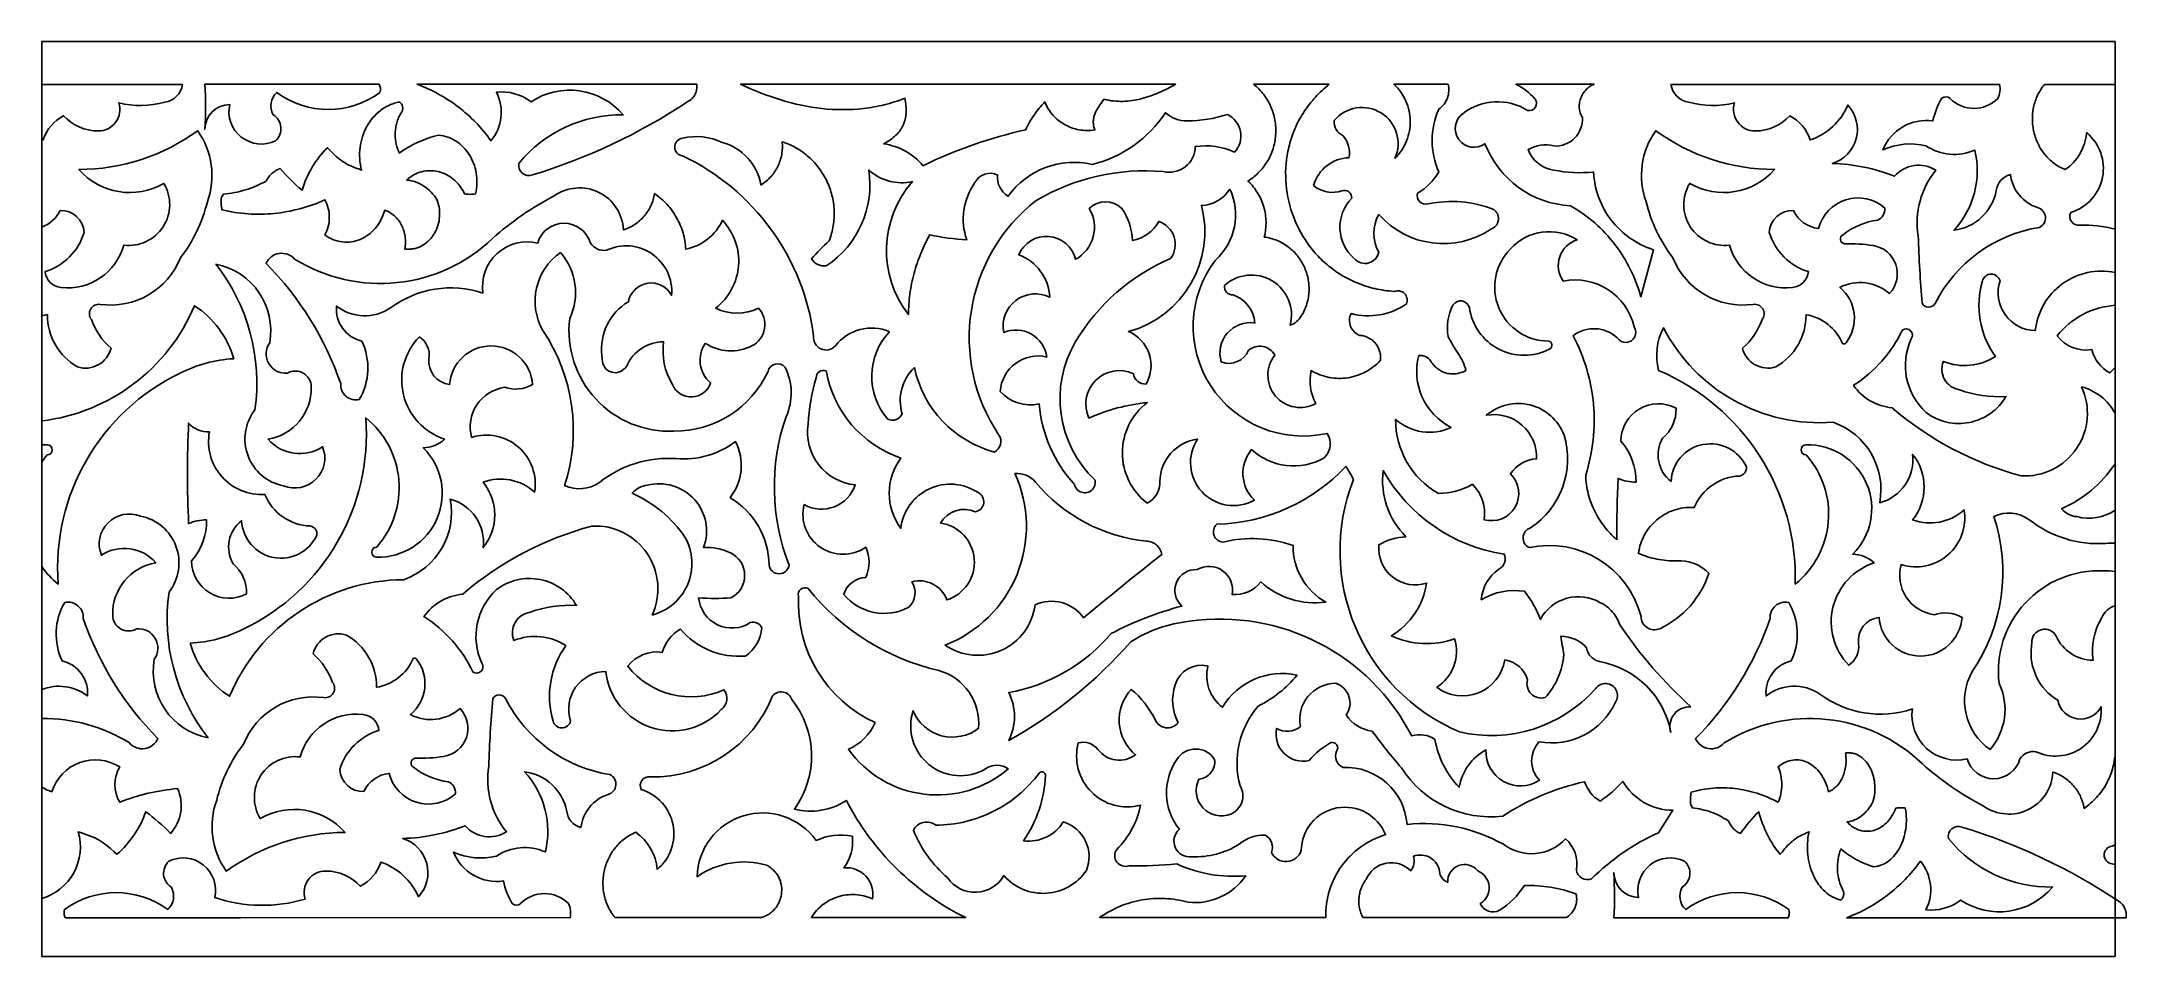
# Model space of a CAD drawing. Extents: x -203 to 196, y -77 to 99.
import ezdxf

# ---------------------------------------------------------------- set-up
doc = ezdxf.new("R2010")
doc.units = 0
doc.header["$MEASUREMENT"] = 0
doc.layers.get('0').update_dxf_attribs({"linetype": 'CONTINUOUS'})
doc.layers.add('COUCHE_1', color=18, linetype='CONTINUOUS')

msp = doc.modelspace()

# ---------------------------------------------------------------- linework, layer by layer
msp.add_lwpolyline([(194.27, 98.58), (-203.46, 98.58), (-203.46, -77), (194.27, -77)], close=True)
at = {"layer": 'COUCHE_1'}
for points in [[(-203.46, 79.83, 0.006361), (-203.17, 79.73, -0.19638), (-199.24, 84.36, 0.211612), (-192.63, 81.44, 0.51446), (-188.67, 86.82, 0.126462), (-179.86, 86.97, 0.333017), (-176.45, 90.38), (-203.46, 90.38)], [(194.27, 62.58, 0.068977), (187.52, 63.38, -0.630448), (185.78, 65.79, 0.595628), (188.83, 81.11, -0.221447), (184.73, 74.01), (184.43, 74.14), (184.14, 74.27), (183.86, 74.41), (183.58, 74.57), (183.31, 74.73), (183.05, 74.89), (182.79, 75.07), (182.54, 75.25), (182.3, 75.44), (182.07, 75.63), (181.84, 75.83), (181.62, 76.04), (181.4, 76.25), (181.19, 76.47), (180.99, 76.7), (180.8, 76.93), (180.61, 77.17), (180.43, 77.41), (180.26, 77.66), (180.1, 77.91), (179.94, 78.16), (179.79, 78.42), (179.65, 78.69), (179.52, 78.95), (179.39, 79.23), (179.27, 79.5), (179.16, 79.78), (179.05, 80.06), (178.96, 80.34), (178.87, 80.63), (178.79, 80.92), (178.71, 81.21), (178.65, 81.5), (178.59, 81.8), (178.54, 82.09), (178.5, 82.39), (178.47, 82.69), (178.44, 82.99), (178.42, 83.29), (178.41, 83.59), (178.41, 83.89), (178.42, 84.19), (178.44, 84.49), (178.46, 84.79), (178.49, 85.09), (178.53, 85.39), (178.58, 85.68), (178.64, 85.98), (178.71, 86.27), (178.78, 86.57), (178.87, 86.86), (178.96, 87.15), (179.06, 87.44), (179.17, 87.72), (179.29, 88), (179.42, 88.28), (179.55, 88.56), (179.7, 88.83), (179.85, 89.1), (180.02, 89.36), (180.19, 89.62), (180.37, 89.88), (180.56, 90.13), (180.76, 90.38), (194.27, 90.38)], [(-203.46, 45.92, -0.030081), (-202.37, 46.17, 0.270367), (-196.58, 36.14, 0.430835), (-190.16, 39.73, -0.128334), (-193.91, 45.23, -0.678484), (-192.22, 48.15, 0.344186), (-176.81, 57.1, 0.103034), (-171.68, 67.85, 0.247309), (-173.53, 81.48, -0.158108), (-196.31, 74.04, 0.358886), (-180.04, 71.37, -0.626909), (-187.71, 59.53, -0.370908), (-199.74, 51.38, -0.359651), (-202.81, 54.45, 0.252509), (-195.31, 61.96, 0.413536), (-199.93, 66.16, -0.201451), (-203.46, 63, -0.201451)], [(194.27, 27.25, 0.208479), (187.85, 32.31, -0.565496), (176.29, 15.23, -0.112925), (151.51, 28.3, -0.224412), (144.09, 32.61, 0.140935), (153.47, 43.22, -0.850513), (155.18, 41.52, 0.326494), (158.03, 27.4, 0.45023), (173.35, 30.47, -0.104493), (164.45, 31.75, -0.480083), (161.32, 37.19, 0.242614), (171.32, 38.16, -0.231949), (168.84, 52.65, -0.774582), (172.21, 52.65, 0.505424), (178.96, 43.11, -0.441207), (194.27, 54.28)], [(-203.46, -2.19, 0.067405), (-200.28, -5.54, -0.308712), (-176.87, 34.96, -0.104076), (-166.62, 37.71, 0.181478), (-174.15, 47.9, -0.270062), (-203.46, 25.78)], [(194.27, 47.97, 0.212153), (183.18, 42.1, 0.268687), (189.81, 39.46, 0.198736), (193.27, 34.99, -0.024895), (194.27, 36.06)], [(-203.46, 21.17, -0.021846), (-202.38, 21.19, -1), (-202.38, 19.26, 0.024977), (-203.46, 17.92, 0.024977)], [(109.07, -34.06, 0.312337), (95.42, -20.41), (95.2, -20.35), (94.98, -20.28), (94.76, -20.19), (94.55, -20.09), (94.35, -19.97), (94.16, -19.84), (93.98, -19.69), (93.8, -19.53), (93.64, -19.35), (93.49, -19.16), (93.36, -18.96), (93.23, -18.75), (93.13, -18.52), (93.04, -18.28), (92.97, -18.02), (92.91, -17.76, 0.209778), (87.96, -15.57, 0.002387), (88.53, -19.09, -0.16266), (84.95, -27.34, -0.570356), (81.54, -23.92, 0.302103), (77.19, -20.1, -0.566031), (64.18, -25.35, 0.337434), (67.57, -16.06, -0.195265), (55.45, -15.46, 0.223032), (62.22, -5.35, -0.544746), (53.07, 2.02, -0.10778), (58.22, 3.56, -0.228704), (53.87, 16.26, 0.230882), (77.11, 0.21, -0.394163), (76.07, -2.69, 0.22358), (72.7, -8.54, -0.177722), (80.98, -6.93, -0.074439), (84.03, -12.32, -0.425811), (95.53, -9.11), (95.87, -9.28), (96.2, -9.47), (96.52, -9.68), (96.82, -9.9), (97.11, -10.13), (97.38, -10.38), (97.64, -10.64), (97.88, -10.91), (98.11, -11.18), (98.33, -11.47), (98.53, -11.77), (98.71, -12.08), (98.88, -12.4), (99.03, -12.72), (99.17, -13.05), (99.29, -13.39, 0.05945), (112.92, -29.11)], [(194.27, 8.64, -0.21393), (186.94, 7.4, -0.19775), (184.03, 8.92, 0.141756), (194.15, 17.37, 0.005994), (194.27, 17.58, 0.005994)], [(194.27, -3.11, 0.028343), (192.03, -3, 0.462514), (172.04, -24.6, -0.296938), (170.3, -37.3, -0.388605), (166.89, -22.32, 0.231102), (171.05, 7.45, -0.267373), (177.75, 6.85, 0.186488), (192.47, 2.27, -0.027262), (194.27, 2.33, -0.027262)], [(-203.46, -25.81, -0.269296), (-194.68, -27.02, 0.374594), (-199.52, -20.28, -0.247843), (-199.04, -9.05, -0.497911), (-195.48, -12.13, 0.112726), (-181.16, -35.19, -0.548295), (-186.64, -36.03, 0.143012), (-203.46, -31.34, 0.143012)], [(194.27, -9.73, 0.227362), (191.74, -11.97, 0.174058), (190.06, -20.17, -0.289668), (182.97, -15.53, 0.796153), (178.3, -16.78), (178.23, -17.5, 0.294957), (183.29, -27.85, 0.706038), (191.59, -29.09, -0.577725), (179.1, -37.72, 0.300407), (176.03, -39.09, -0.753342), (165.9, -39.09, -0.528064), (155.39, -29.51, -0.244771), (137.66, -26.65, 0.32426), (127.32, -27.02, -0.374594), (132.16, -20.28, 0.247843), (131.68, -9.05, 0.497911), (128.11, -12.13, -0.112726), (113.79, -35.19, 0.548295), (119.28, -36.03, -0.342646), (157.26, -40, 0.062677), (169.05, -48.15, 0.593028), (182.35, -41.64), (182.64, -41.74), (182.93, -41.85), (183.21, -41.96), (183.49, -42.09), (183.76, -42.23), (184.03, -42.38), (184.29, -42.53), (184.54, -42.69), (184.79, -42.86), (185.03, -43.04), (185.26, -43.23), (185.49, -43.42), (185.71, -43.63), (185.92, -43.84), (186.13, -44.05), (186.33, -44.27), (186.52, -44.5), (186.7, -44.74), (186.87, -44.98), (187.04, -45.23), (187.2, -45.48), (187.35, -45.74), (187.49, -46.01), (187.62, -46.28), (187.74, -46.55), (187.85, -46.83), (187.96, -47.11), (188.05, -47.4), (188.13, -47.69), (188.21, -47.99), (188.27, -48.29), (188.32, -48.59), (188.65, -48.36), (188.97, -48.12), (189.29, -47.87), (189.59, -47.61), (189.89, -47.35), (190.17, -47.07), (190.45, -46.79), (190.72, -46.5), (190.98, -46.21), (191.24, -45.91), (191.48, -45.6), (191.72, -45.28), (191.94, -44.96), (192.16, -44.63), (192.36, -44.3), (192.56, -43.96), (192.75, -43.61), (192.92, -43.26), (193.09, -42.91), (193.25, -42.55), (193.4, -42.18), (193.53, -41.81), (193.66, -41.44), (193.78, -41.06), (193.88, -40.68), (193.98, -40.29), (194.06, -39.9), (194.13, -39.51), (194.19, -39.12), (194.24, -38.72), (194.27, -38.45)], [(-65.58, -69.59), (-65.37, -69.54), (-65.16, -69.48), (-64.96, -69.41), (-64.77, -69.33), (-64.58, -69.25), (-64.39, -69.16), (-64.21, -69.06), (-64.04, -68.95), (-63.87, -68.84), (-63.7, -68.73), (-63.54, -68.61), (-63.39, -68.48), (-63.24, -68.34), (-63.1, -68.21), (-62.83, -67.91), (-62.59, -67.6), (-62.37, -67.28), (-62.17, -66.94), (-61.99, -66.59), (-61.84, -66.22), (-61.72, -65.85), (-61.62, -65.47), (-61.55, -65.08), (-61.51, -64.69), (-61.49, -64.29), (-61.5, -63.9), (-61.54, -63.51), (-61.6, -63.12), (-61.65, -62.92), (-61.7, -62.73), (-61.76, -62.54), (-61.82, -62.35), (-61.9, -62.17), (-61.98, -61.98), (-62.07, -61.8), (-62.17, -61.62), (-62.27, -61.45), (-62.39, -61.27), (-62.51, -61.1), (-62.64, -60.94), (-62.77, -60.78), (-62.92, -60.62), (-63.07, -60.46), (-63.23, -60.31), (-63.4, -60.17), (-63.58, -60.03), (-63.77, -59.89), (-63.96, -59.77), (-64.16, -59.64), (-64.38, -59.52, 0.230211), (-77.73, -61.73, -0.720354), (-54.91, -54.74, -0.152941), (-47.95, -53.96, -0.192495), (-49.57, -60.02, -0.501695), (-44.1, -65.96), (-44.5, -65.79), (-44.92, -65.63), (-45.33, -65.5), (-45.75, -65.39), (-46.16, -65.3), (-46.58, -65.23), (-47, -65.17), (-47.42, -65.14), (-47.84, -65.13), (-48.25, -65.13), (-48.67, -65.16), (-49.08, -65.2), (-49.48, -65.26), (-49.89, -65.34), (-50.29, -65.44), (-50.68, -65.55), (-51.07, -65.69), (-51.45, -65.84), (-51.83, -66), (-52.2, -66.18), (-52.56, -66.38), (-52.91, -66.6), (-53.25, -66.83), (-53.58, -67.07), (-53.9, -67.33), (-54.21, -67.61), (-54.51, -67.9), (-54.8, -68.2), (-55.07, -68.52), (-55.33, -68.86), (-55.57, -69.2), (-55.8, -69.57), (-26.2, -69.57), (-27.11, -69.11), (-28.02, -68.63), (-28.91, -68.13), (-29.8, -67.61), (-30.67, -67.08), (-31.53, -66.53), (-32.38, -65.97), (-33.21, -65.39), (-34.04, -64.79), (-34.85, -64.18), (-35.65, -63.55), (-36.43, -62.9), (-37.21, -62.24), (-37.97, -61.57), (-38.71, -60.88), (-39.44, -60.18), (-40.16, -59.46), (-40.87, -58.72), (-41.56, -57.98), (-42.23, -57.22), (-42.89, -56.44), (-43.53, -55.65), (-44.16, -54.85), (-44.78, -54.04), (-45.37, -53.21), (-45.96, -52.37), (-46.52, -51.52), (-47.07, -50.65), (-47.6, -49.78), (-48.12, -48.89), (-48.62, -47.99), (-49.1, -47.08, -0.209143), (-59.05, -48.75, 0.335639), (-59.57, -27.69, 0.594425), (-63.24, -27.01, -0.311803), (-86.69, -42.57, 0.630448), (-88.43, -44.98, -0.595628), (-85.38, -60.3, 0.221447), (-89.48, -53.19), (-89.78, -53.32), (-90.07, -53.46), (-90.35, -53.6), (-90.63, -53.75), (-90.9, -53.91), (-91.16, -54.08), (-91.42, -54.25), (-91.67, -54.43), (-91.91, -54.62), (-92.14, -54.82), (-92.37, -55.02), (-92.59, -55.23), (-92.81, -55.44), (-93.02, -55.66), (-93.22, -55.89), (-93.41, -56.12), (-93.6, -56.35), (-93.77, -56.59), (-93.95, -56.84), (-94.11, -57.09), (-94.27, -57.35), (-94.42, -57.61), (-94.56, -57.87), (-94.69, -58.14), (-94.82, -58.41), (-94.94, -58.69), (-95.05, -58.96), (-95.16, -59.24), (-95.25, -59.53), (-95.34, -59.81), (-95.42, -60.1), (-95.5, -60.39), (-95.56, -60.69), (-95.62, -60.98), (-95.67, -61.28), (-95.71, -61.57), (-95.74, -61.87), (-95.77, -62.17), (-95.79, -62.47), (-95.8, -62.77), (-95.8, -63.07), (-95.79, -63.37), (-95.77, -63.67), (-95.75, -63.97), (-95.72, -64.27), (-95.68, -64.57), (-95.63, -64.87), (-95.57, -65.16), (-95.5, -65.46), (-95.43, -65.75), (-95.34, -66.04), (-95.25, -66.33), (-95.15, -66.62), (-95.04, -66.9), (-94.92, -67.19), (-94.79, -67.47), (-94.66, -67.74), (-94.51, -68.01), (-94.36, -68.28), (-94.19, -68.55), (-94.02, -68.81), (-93.84, -69.07), (-93.65, -69.32), (-93.45, -69.57), (-65.48, -69.57)], [(112.92, -29.11, 0.53565), (109.07, -34.06)], [(-203.46, -44.44), (-203.41, -44.48), (-203.16, -44.64), (-202.91, -44.8), (-202.64, -44.94), (-202.37, -45.07), (-202.09, -45.19), (-201.8, -45.3), (-201.51, -45.39, -0.492997), (-188.49, -40.65, 0.278348), (-188.49, -47.41), (-187.82, -47.15), (-187.15, -46.9), (-186.47, -46.67), (-185.79, -46.45), (-185.11, -46.24), (-184.42, -46.05), (-183.73, -45.86), (-183.04, -45.69), (-182.34, -45.54), (-181.64, -45.39), (-180.94, -45.26), (-180.24, -45.14), (-179.53, -45.03), (-178.82, -44.94), (-178.12, -44.86), (-177.4, -44.79, -0.297455), (-178.73, -53.41, 0.043855), (-183.49, -49.25, -0.128705), (-189.01, -57.39), (-189.57, -56.94, 0.135477), (-195.84, -53.32), (-196.46, -53.08, -0.415903), (-203.46, -65.89, -0.415903)], [(194.27, -59.35, -0.012597), (193.7, -59.23, -0.898106), (193.7, -55.85, 0.003548), (194.27, -55.57, 0.003548)]]:
    msp.add_lwpolyline(points, format="xyb", dxfattribs=at)
for points in [[(-172.14, 90.4), (-172.08, 89.32), (-172.04, 88.24), (-172.02, 87.16), (-172.01, 86.08), (-172.03, 85), (-172.06, 83.91), (-172.1, 82.83), (-172.17, 81.75, -0.396577), (-167.39, 86.53, 0.628691), (-158.59, 79.55, 0.49742), (-159.05, 84.54, -0.345863), (-158.36, 88.84, 0.330028), (-138.58, 88.84), (-138.52, 89.05), (-138.49, 89.26), (-138.48, 89.46), (-138.49, 89.66), (-138.52, 89.86), (-138.57, 90.05), (-138.64, 90.23), (-138.72, 90.4)], [(-131.47, 90.41), (-77.8, 90.4), (-77.78, 90.16), (-77.78, 89.91), (-77.79, 89.66), (-77.82, 89.42), (-77.87, 89.18), (-77.94, 88.94), (-78.03, 88.71), (-78.13, 88.49), (-78.25, 88.27), (-78.38, 88.07), (-78.53, 87.87), (-78.7, 87.68), (-78.88, 87.5), (-79.08, 87.34), (-79.29, 87.19), (-79.52, 87.06, -0.071608), (-109.3, 72.99, -0.588795), (-111.9, 75.22, -0.229804), (-91.91, 84.52, 0.379599), (-109.58, 87.03, 0.193823), (-116.23, 88.87, -0.301894), (-117.28, 79.55), (-117.62, 80.02), (-117.96, 80.47), (-118.31, 80.92), (-118.68, 81.37), (-119.04, 81.8), (-119.42, 82.23), (-119.81, 82.65), (-120.2, 83.06), (-120.59, 83.46), (-121, 83.86), (-121.41, 84.25), (-121.83, 84.63), (-122.26, 85), (-122.69, 85.36), (-123.13, 85.72), (-123.58, 86.07), (-124.03, 86.41), (-124.49, 86.74), (-124.95, 87.06), (-125.42, 87.37), (-125.9, 87.67), (-126.38, 87.97), (-126.86, 88.25), (-127.36, 88.53), (-127.85, 88.8), (-128.36, 89.05), (-128.86, 89.3), (-129.37, 89.54), (-129.89, 89.77), (-130.41, 89.99), (-130.94, 90.2)], [(43.55, 90.41), (29.01, 90.41), (29.28, 90.18), (29.55, 89.94), (29.81, 89.7), (30.06, 89.46), (30.3, 89.2), (30.54, 88.94), (30.76, 88.68), (30.97, 88.41), (31.17, 88.13), (31.37, 87.85), (31.55, 87.57), (31.73, 87.28), (31.9, 86.99), (32.05, 86.69), (32.2, 86.39), (32.34, 86.08), (32.47, 85.77), (32.59, 85.46), (32.7, 85.15), (32.8, 84.83), (32.89, 84.51), (32.97, 84.19), (33.04, 83.87), (33.11, 83.54), (33.16, 83.22), (33.2, 82.89), (33.24, 82.56), (33.27, 82.23), (33.28, 81.9), (33.29, 81.57), (33.29, 81.24), (33.28, 80.91), (33.25, 80.58), (33.22, 80.25), (33.18, 79.93), (33.14, 79.6), (33.08, 79.27), (33.01, 78.95), (32.93, 78.63), (32.85, 78.31), (32.75, 77.99), (32.64, 77.67), (32.53, 77.36), (32.4, 77.05), (32.27, 76.74), (32.13, 76.44), (31.98, 76.14), (31.81, 75.84), (31.64, 75.55), (31.46, 75.26), (31.27, 74.98), (31.07, 74.7), (30.86, 74.43), (30.64, 74.16), (30.42, 73.9), (30.18, 73.64), (29.93, 73.39), (29.68, 73.15), (29.41, 72.91), (29.14, 72.67), (28.85, 72.45), (28.56, 72.23), (28.26, 72.02), (27.94, 71.82), (28.21, 71.56), (28.47, 71.29), (28.72, 71.01), (28.96, 70.73), (29.18, 70.44), (29.4, 70.14), (29.61, 69.84), (29.8, 69.53), (29.99, 69.21), (30.16, 68.89), (30.32, 68.57), (30.48, 68.24), (30.62, 67.9), (30.75, 67.56), (30.86, 67.22), (30.97, 66.88), (31.07, 66.53), (31.15, 66.17), (31.22, 65.82), (31.28, 65.46), (31.33, 65.1), (31.37, 64.74), (31.39, 64.38), (31.41, 64.01), (31.41, 63.65), (31.39, 63.28), (31.37, 62.91), (31.33, 62.55), (31.29, 62.18), (31.22, 61.81), (31.15, 61.45), (31.06, 61.08), (31.4, 61.03), (31.72, 60.97), (32.04, 60.9), (32.36, 60.81), (32.67, 60.72), (32.97, 60.62), (33.27, 60.51), (33.57, 60.39), (33.86, 60.26), (34.14, 60.13), (34.41, 59.98), (34.69, 59.83), (34.95, 59.67), (35.21, 59.5), (35.46, 59.33), (35.71, 59.15), (35.95, 58.96), (36.18, 58.76), (36.41, 58.56), (36.63, 58.35), (36.84, 58.14), (37.05, 57.91), (37.25, 57.69), (37.44, 57.46), (37.62, 57.22), (37.8, 56.97), (37.97, 56.73), (38.13, 56.47), (38.29, 56.22), (38.43, 55.95), (38.57, 55.69), (38.71, 55.42), (38.83, 55.15), (38.94, 54.87), (39.05, 54.59), (39.15, 54.3), (39.24, 54.02), (39.32, 53.73), (39.4, 53.44), (39.46, 53.14), (39.52, 52.85), (39.57, 52.55), (39.6, 52.25), (39.63, 51.95), (39.65, 51.64), (39.66, 51.34), (39.67, 51.03), (39.66, 50.73), (39.64, 50.42), (39.61, 50.11), (39.58, 49.81), (39.53, 49.5), (39.47, 49.19), (39.41, 48.89), (39.33, 48.58), (39.24, 48.28), (39.15, 47.97), (39.04, 47.67), (38.92, 47.37), (38.79, 47.07), (38.65, 46.78), (38.5, 46.48), (38.34, 46.19), (38.17, 45.9, -0.171646), (36.04, 44.15, 0.748888), (23.42, 51.75, 0.482433), (25.1, 50, -0.288823), (29.29, 44.57, 0.556808), (22.83, 37.09, 0.403892), (28.04, 39.33, -0.464911), (33.11, 38.42, 0.820414), (40.96, 29.13, -0.179196), (40.06, 35.45), (40.48, 35.22), (40.89, 35.01), (41.32, 34.81), (41.74, 34.64), (42.18, 34.49), (42.61, 34.35), (43.05, 34.24), (43.5, 34.14), (43.94, 34.07), (44.39, 34.01), (44.84, 33.97), (45.28, 33.95), (45.73, 33.95), (46.18, 33.97), (46.62, 34.01), (47.07, 34.07), (47.51, 34.14), (47.94, 34.23), (48.38, 34.35), (48.8, 34.47), (49.23, 34.62), (49.64, 34.79), (50.06, 34.97), (50.46, 35.17), (50.86, 35.39), (51.24, 35.63), (51.62, 35.88), (51.99, 36.15), (52.35, 36.44), (52.7, 36.75), (53.03, 37.07), (53.36, 37.41), (53.38, 37.64), (53.39, 37.86), (53.39, 38.09), (53.37, 38.31), (53.35, 38.52), (53.31, 38.74), (53.26, 38.95), (53.2, 39.16), (53.14, 39.36), (53.06, 39.56), (52.97, 39.75), (52.88, 39.94), (52.77, 40.13), (52.66, 40.31), (52.53, 40.48), (52.4, 40.65), (52.26, 40.81), (52.12, 40.96), (51.96, 41.11), (51.8, 41.25), (51.63, 41.38), (51.46, 41.5), (51.27, 41.62), (51.08, 41.72), (50.89, 41.82), (50.69, 41.9), (50.48, 41.98), (50.27, 42.05), (50.06, 42.1), (49.84, 42.15), (49.61, 42.18), (49.38, 42.2, -0.443084), (47.73, 46.39, 0.218316), (58.37, 48.25, 0.654665), (55.98, 50.63), (55.5, 50.67), (55.03, 50.72), (54.56, 50.78), (54.09, 50.84), (53.63, 50.92), (53.18, 51), (52.73, 51.09), (52.29, 51.19), (51.85, 51.29), (51.41, 51.41), (50.98, 51.53), (50.56, 51.66), (50.14, 51.8), (49.73, 51.94), (49.32, 52.1), (48.91, 52.26), (48.51, 52.42), (48.12, 52.6), (47.73, 52.78), (47.35, 52.97), (46.97, 53.16), (46.6, 53.36), (46.23, 53.57), (45.87, 53.78), (45.52, 54), (45.17, 54.23), (44.82, 54.46), (44.48, 54.7), (44.15, 54.95), (43.82, 55.2), (43.5, 55.45), (43.18, 55.72), (42.87, 55.98), (42.56, 56.26), (42.26, 56.53), (41.97, 56.82), (41.68, 57.11), (41.4, 57.4), (41.12, 57.7), (40.85, 58), (40.32, 58.62), (39.82, 59.25), (39.35, 59.91), (38.9, 60.58), (38.47, 61.26), (38.07, 61.96), (37.69, 62.67), (37.34, 63.39), (37.01, 64.13), (36.71, 64.87), (36.43, 65.63), (36.19, 66.39), (35.96, 67.16), (35.77, 67.94), (35.6, 68.73), (35.46, 69.52), (35.35, 70.32), (35.26, 71.12), (35.2, 71.92), (35.18, 72.72), (35.17, 73.53), (35.2, 74.34), (35.26, 75.14), (35.34, 75.95), (35.46, 76.75), (35.6, 77.55), (35.69, 77.95), (35.78, 78.34), (35.88, 78.74), (35.98, 79.13), (36.1, 79.53), (36.22, 79.92), (36.35, 80.31), (36.48, 80.69), (36.63, 81.08), (36.78, 81.46), (36.94, 81.85), (37.11, 82.23), (37.28, 82.6), (37.47, 82.98), (37.66, 83.35), (37.86, 83.72), (38.07, 84.09), (38.28, 84.45), (38.5, 84.82), (38.74, 85.17), (38.97, 85.53), (39.22, 85.88), (39.48, 86.23), (39.74, 86.57), (40.01, 86.92), (40.29, 87.25), (40.58, 87.59), (40.88, 87.92), (41.18, 88.24), (41.5, 88.57), (41.82, 88.88), (42.15, 89.2), (42.49, 89.51), (42.83, 89.81), (43.19, 90.11)], [(66.34, 90.41), (55.95, 90.41), (56.31, 90.05), (56.66, 89.67), (56.98, 89.28), (57.28, 88.88), (57.55, 88.47), (57.81, 88.04), (58.04, 87.61), (58.25, 87.16), (58.43, 86.71), (58.59, 86.25), (58.73, 85.78), (58.84, 85.31), (58.93, 84.83), (59, 84.35), (59.05, 83.86), (59.07, 83.38), (59.06, 82.89), (59.04, 82.41), (58.99, 81.92), (58.91, 81.44), (58.81, 80.96), (58.69, 80.49), (58.54, 80.02), (58.37, 79.56), (58.18, 79.1), (57.96, 78.65), (57.72, 78.21), (57.45, 77.78), (57.15, 77.36), (56.84, 76.95), (56.49, 76.56), (56.13, 76.18, 0.874275), (44.5, 83.43, 0.315585), (46.19, 80.51, -0.227992), (47.32, 76.31, 0.326731), (40.53, 70.99, 0.26517), (45.95, 69.94, -0.544809), (47.85, 68.52, 0.435073), (48.38, 56.92, 0.621036), (53.04, 58.17, -0.268414), (53.04, 65.4, 0.377191), (74.65, 62.64), (74.8, 62.7), (74.94, 62.78), (75.07, 62.86), (75.19, 62.95), (75.3, 63.04), (75.4, 63.14), (75.5, 63.25), (75.59, 63.36), (75.67, 63.48), (75.74, 63.6), (75.8, 63.73), (75.85, 63.86), (75.9, 63.99), (75.93, 64.13), (75.96, 64.27), (75.98, 64.4), (75.99, 64.54), (75.99, 64.68), (75.98, 64.82), (75.96, 64.96), (75.93, 65.1), (75.9, 65.23), (75.85, 65.37), (75.8, 65.5), (75.73, 65.63), (75.66, 65.75), (75.58, 65.87), (75.48, 65.98), (75.38, 66.09), (75.27, 66.19), (75.15, 66.29), (75.02, 66.38), (74.27, 66.66), (73.51, 66.91), (72.75, 67.14), (71.98, 67.33), (71.2, 67.5), (70.42, 67.64), (69.63, 67.75), (68.84, 67.83), (68.05, 67.88), (67.26, 67.9), (66.46, 67.9), (65.67, 67.86), (64.87, 67.8), (64.08, 67.7), (63.29, 67.58), (62.5, 67.43, -0.585192), (60.46, 69.47, 0.129106), (64.55, 73.57, -0.214152), (64.55, 85.63), (64.83, 85.84), (65.09, 86.07), (65.33, 86.32), (65.55, 86.58), (65.75, 86.86), (65.92, 87.15), (66.07, 87.45), (66.2, 87.76), (66.31, 88.07), (66.39, 88.4), (66.44, 88.73), (66.47, 89.06), (66.48, 89.4), (66.46, 89.73), (66.41, 90.07)], [(91.84, 87.86), (91.93, 88.07), (92.02, 88.27), (92.13, 88.47), (92.25, 88.66), (92.37, 88.85), (92.51, 89.03), (92.66, 89.2), (92.81, 89.37), (92.97, 89.53), (93.15, 89.68), (93.33, 89.83), (93.51, 89.96), (93.71, 90.09), (93.91, 90.2), (94.12, 90.31), (94.34, 90.4), (79.34, 90.41), (79.85, 90.14), (80.35, 89.84), (80.83, 89.53), (81.29, 89.18), (81.74, 88.82), (82.17, 88.43), (82.59, 88.02), (82.98, 87.6, -0.728097), (81.55, 85.39, 0.312237), (69.2, 84.81, 1), (73.41, 78.99, 0.295923), (89.83, 67.08), (90.44, 66.71), (91.05, 66.33), (91.64, 65.94), (92.23, 65.53), (92.8, 65.11), (93.36, 64.68), (93.91, 64.23), (94.45, 63.77), (94.97, 63.3), (95.49, 62.81), (95.99, 62.32), (96.48, 61.81), (96.95, 61.29), (97.42, 60.76), (97.86, 60.22), (98.3, 59.67), (98.72, 59.1), (99.13, 58.53), (99.53, 57.95), (99.91, 57.36), (100.27, 56.76), (100.63, 56.15), (100.96, 55.53), (101.29, 54.9), (101.59, 54.26), (101.89, 53.62), (102.16, 52.97), (102.42, 52.31), (102.67, 51.64), (102.9, 50.97), (103.11, 50.29), (103.31, 49.6), (105.73, 58.65), (105.12, 58.85), (104.53, 59.08), (103.94, 59.33), (103.37, 59.6), (102.81, 59.89), (102.27, 60.2), (101.74, 60.53), (101.22, 60.87), (100.72, 61.24), (100.23, 61.63), (99.76, 62.03), (99.31, 62.45), (98.87, 62.88), (98.45, 63.33), (98.04, 63.8), (97.66, 64.28), (97.29, 64.78), (96.94, 65.29), (96.61, 65.81), (96.3, 66.34), (96.01, 66.89), (95.74, 67.45), (95.49, 68.02), (95.26, 68.6), (95.05, 69.19), (94.86, 69.78), (94.7, 70.39), (94.56, 71.01), (94.45, 71.63), (94.35, 72.26), (94.28, 72.9), (94.24, 73.55, -0.071793), (86.58, 73.92, -0.267978), (81.67, 77.86, -0.202162), (86.63, 78.55, 0.449489), (92.09, 84.01), (91.96, 84.23), (91.85, 84.46), (91.75, 84.7), (91.67, 84.94), (91.6, 85.18), (91.55, 85.43), (91.51, 85.68), (91.49, 85.93), (91.48, 86.17), (91.49, 86.42), (91.51, 86.67), (91.55, 86.91), (91.6, 87.16), (91.66, 87.4), (91.74, 87.63)], [(171.5, 69.98, -0.323169), (174.19, 73.07, 0.28652), (179.4, 66.72, -0.694836), (179.77, 62.93, 0.24062), (159.74, 48.3, -0.565189), (157.27, 48.35, -0.01247), (156.51, 61.31, -0.212765), (159.89, 73.9, 0.375707), (151.98, 72.74, 0.088131), (140.03, 75.19, 0.551393), (143.02, 86.39, -0.21364), (135.8, 79.73, 0.19638), (131.87, 84.36, -0.211612), (125.27, 81.44, -0.51446), (121.3, 86.82, -0.126462), (112.5, 86.97, -0.333017), (109.08, 90.38), (172.14, 90.38, -0.164035), (171.79, 87.65, -0.411667), (162.63, 87.65, 0.400645), (161.05, 87.73, 0.090834), (159.35, 83.35, 0.347408), (149.74, 77.8, -0.163823), (157.98, 78.61, 0.259187), (167.37, 77.77, -0.249312), (163.39, 62.38, 0.321641)], [(-40.81, 42.91, 0.385001), (-41.15, 26.14, 0.448189), (-38.42, 27.17, -0.278025), (-36.04, 36.03, 0.28217), (-20.7, 19.81, 0.442377), (-19.83, 23.07, -0.393361), (-12.68, 68.1, -0.155365), (11.7, 73.64, 0.478798), (17.84, 78.43, -0.145946), (25.39, 77.38, 0.504892), (24, 84.59, -0.07529), (16.25, 83.37, -0.193943), (12.11, 84.94, -0.187907), (-1.92, 75, 0.304404), (-18.05, 68.9, -0.291201), (-20.08, 72.97, 0.412945), (-24.45, 71.53, 0.240313), (-26.01, 60.52, -0.039562), (-33.1, 61.52), (-33.34, 61.08), (-33.58, 60.63), (-33.81, 60.18), (-34.03, 59.73), (-34.24, 59.28), (-34.45, 58.82), (-34.65, 58.36), (-34.84, 57.9), (-35.02, 57.43), (-35.2, 56.97), (-35.37, 56.49), (-35.53, 56.02), (-35.69, 55.55), (-35.84, 55.07), (-35.98, 54.59), (-36.11, 54.11), (-36.24, 53.62), (-36.35, 53.14), (-36.46, 52.65), (-36.57, 52.16), (-36.66, 51.67), (-36.75, 51.18), (-36.83, 50.68), (-36.9, 50.19), (-36.96, 49.69), (-37.02, 49.19), (-37.07, 48.69), (-37.11, 48.19), (-37.14, 47.69), (-37.17, 47.19), (-37.19, 46.69), (-37.2, 46.18, -0.358752), (-36.42, 71.72, -0.245579), (-44.81, 73.96, -0.293498), (-52.94, 55.53, -0.279869), (-55.8, 56.91, -0.028657), (-52.39, 60.32), (-52.26, 60.69), (-52.13, 61.06), (-52.02, 61.42), (-51.92, 61.79), (-51.82, 62.16), (-51.74, 62.53), (-51.67, 62.9), (-51.6, 63.27), (-51.55, 63.64), (-51.5, 64.01), (-51.47, 64.38), (-51.45, 64.75), (-51.43, 65.12), (-51.42, 65.48), (-51.43, 65.85), (-51.44, 66.22), (-51.46, 66.58), (-51.49, 66.94), (-51.53, 67.3), (-51.58, 67.66), (-51.64, 68.02), (-51.71, 68.38), (-51.78, 68.73), (-51.87, 69.08), (-51.96, 69.43), (-52.06, 69.78), (-52.17, 70.12), (-52.29, 70.46), (-52.41, 70.8), (-52.55, 71.13), (-52.69, 71.46), (-52.84, 71.79), (-53, 72.11), (-53.16, 72.43), (-53.34, 72.74), (-53.52, 73.06), (-53.71, 73.36), (-53.9, 73.66), (-54.11, 73.96), (-54.32, 74.25), (-54.54, 74.54), (-54.76, 74.82), (-55, 75.1), (-55.24, 75.37), (-55.48, 75.63), (-55.74, 75.89), (-56, 76.15), (-56.27, 76.39), (-56.54, 76.63), (-56.82, 76.87), (-57.11, 77.1), (-57.4, 77.32), (-57.7, 77.53), (-58.01, 77.74), (-58.32, 77.94), (-58.64, 78.13), (-58.97, 78.31), (-59.3, 78.49), (-59.64, 78.66), (-59.98, 78.82), (-60.33, 78.97), (-60.68, 79.12), (-61.04, 79.25), (-61.41, 79.38), (-61.38, 79.07), (-61.37, 78.76), (-61.36, 78.45), (-61.37, 78.14), (-61.39, 77.84), (-61.42, 77.53), (-61.45, 77.23), (-61.5, 76.93), (-61.56, 76.63), (-61.63, 76.34), (-61.71, 76.05), (-61.8, 75.76), (-61.9, 75.47), (-62.01, 75.19), (-62.13, 74.91), (-62.26, 74.64), (-62.39, 74.37), (-62.54, 74.11), (-62.7, 73.85), (-62.86, 73.6), (-63.03, 73.35), (-63.22, 73.11), (-63.41, 72.87), (-63.61, 72.64), (-63.81, 72.42), (-64.03, 72.2), (-64.25, 72), (-64.48, 71.79), (-64.72, 71.6), (-64.97, 71.41), (-65.23, 71.23), (-65.49, 71.06, 0.289112), (-72.91, 79.24, 0.169546), (-80.51, 80.04, 0.898106), (-80.51, 76.66, -0.253679), (-55.37, 42.14, 0.748527), (-51.19, 40.2, -0.338148)], [(104.32, 67.85, -0.247309), (106.17, 81.48, 0.158108), (128.95, 74.04, -0.358886), (112.68, 71.37, 0.626909), (120.34, 59.53, 0.370908), (132.38, 51.38, 0.359651), (135.45, 54.45, -0.252509), (127.94, 61.96, -0.413536), (132.57, 66.16, 0.259732), (137.41, 62.7, -0.564791), (150.11, 66.62, -0.317388), (148.74, 64.3, 0.141587), (142.11, 61.52, 0.74462), (142.39, 59.79, -0.041651), (147.86, 59.45, -0.602204), (151.02, 50.22, 0.309335), (141.49, 51.41, -0.403402), (142.67, 40.77, -0.41056), (142.01, 40.63, 0.256012), (135, 46.17, -0.270367), (129.21, 36.14, -0.430835), (122.8, 39.73, 0.128334), (126.55, 45.23, 0.678484), (124.86, 48.15, -0.344186), (109.45, 57.1, -0.103034)], [(-90.92, 48.66, -0.706038), (-82.62, 49.91, 0.577725), (-95.11, 58.54, -0.300407), (-98.18, 59.91, 0.753342), (-108.31, 59.91, 0.528064), (-118.82, 50.33, 0.244771), (-136.55, 47.46, -0.32426), (-146.89, 47.83, 0.374594), (-142.05, 41.09, -0.247843), (-142.53, 29.86, -0.497911), (-146.1, 32.94, 0.112726), (-160.42, 56, -0.548295), (-154.93, 56.84, 0.342646), (-116.95, 60.81, -0.062677), (-105.16, 68.96, -0.593028), (-91.86, 62.45), (-91.57, 62.55), (-91.28, 62.66), (-91, 62.78), (-90.72, 62.91), (-90.45, 63.04), (-90.18, 63.19), (-89.92, 63.35), (-89.67, 63.51), (-89.42, 63.68), (-89.18, 63.86), (-88.95, 64.05), (-88.72, 64.24), (-88.5, 64.44), (-88.29, 64.65), (-88.08, 64.87), (-87.88, 65.09), (-87.69, 65.32), (-87.51, 65.56), (-87.34, 65.8), (-87.17, 66.04), (-87.01, 66.3), (-86.86, 66.56), (-86.72, 66.82), (-86.59, 67.09), (-86.47, 67.37), (-86.36, 67.65), (-86.25, 67.93), (-86.16, 68.22), (-86.08, 68.51), (-86, 68.8), (-85.94, 69.1), (-85.88, 69.41), (-85.56, 69.17), (-85.24, 68.93), (-84.92, 68.68), (-84.62, 68.43), (-84.32, 68.16), (-84.04, 67.89), (-83.76, 67.61), (-83.49, 67.32), (-83.23, 67.02), (-82.97, 66.72), (-82.73, 66.41), (-82.49, 66.1), (-82.27, 65.77), (-82.05, 65.45), (-81.85, 65.11), (-81.65, 64.77), (-81.46, 64.43), (-81.28, 64.08), (-81.12, 63.72), (-80.96, 63.36), (-80.81, 63), (-80.68, 62.63), (-80.55, 62.25), (-80.43, 61.87), (-80.33, 61.49), (-80.23, 61.11), (-80.15, 60.72), (-80.08, 60.33), (-80.02, 59.93), (-79.97, 59.54), (-79.93, 59.14), (-79.9, 58.74, 0.241933), (-72.87, 64.29, -0.443173), (-74.16, 47.44, 0.243029), (-65.96, 47.44, -0.493273), (-67.2, 40.16, -0.259343), (-76.15, 40.66, 0.386613), (-75.15, 33.09, -0.695149), (-82.47, 32.78, -0.174058), (-84.15, 40.98, 0.289668), (-91.24, 36.35, -0.796153), (-95.91, 37.6), (-95.98, 38.32, -0.294957)], [(24.44, 70.29, -0.258019), (19.01, 67.15, -0.41158), (5.02, 42.92, -0.45315), (8.4, 32.86, -0.393305), (5.96, 34.84, 0.699733), (-2.57, 26.31, -0.081846), (8.62, 29.3, 0.49501), (8.62, 10, 0.295909), (11.03, 14.18, -0.36848), (18.28, 22.3, 0.785041), (29.19, 10.57, -0.397579), (28.65, 20.28, 0.328878), (42.55, 18.71, 0.371333), (43.14, 23.39, -0.698994), (21.7, 56.66, 0.333024)], [(-10.63, 38.04, 0.466775), (-19.58, 31.44, 0.273544), (-12.11, 29.04, 0.165898), (-5.34, 13.57, 1), (-1.39, 14.42, -0.349886), (-5.12, 41, -0.159241), (13.09, 56.93, 0.510338), (10.82, 64.07, -0.232626), (5.77, 60.44, 0.140312), (3.77, 66.58, 0.400113), (-2.51, 66.58, -0.423965), (-5.13, 56.8, 0.726398), (-16.02, 57.67, -0.298463), (-10.07, 49.53, 0.619658), (-18.92, 42.78, -0.489977)], [(98.73, 2.96), (98.4, 3.25), (98.08, 3.54), (97.76, 3.84), (97.46, 4.15), (97.16, 4.47), (96.87, 4.8), (96.59, 5.13), (96.32, 5.47), (96.05, 5.82), (95.8, 6.17), (95.55, 6.53), (95.31, 6.9), (95.08, 7.28), (94.87, 7.66), (94.66, 8.04), (94.46, 8.43), (94.27, 8.83), (94.09, 9.23), (93.92, 9.64), (93.76, 10.06), (93.61, 10.48), (93.48, 10.9), (93.35, 11.33), (93.23, 11.76), (93.13, 12.2), (93.04, 12.64), (92.96, 13.09), (92.89, 13.54), (92.83, 13.99), (92.78, 14.45), (92.75, 14.91), (92.73, 15.37), (92.98, 16.2), (93.21, 17.04), (93.42, 17.88), (93.61, 18.72), (93.78, 19.57), (93.93, 20.42), (94.05, 21.27), (94.15, 22.12), (94.24, 22.98), (94.3, 23.83), (94.34, 24.69), (94.35, 25.55), (94.35, 26.41), (94.33, 27.26), (94.28, 28.12), (94.22, 28.97), (94.13, 29.82), (94.02, 30.67), (93.89, 31.52), (93.74, 32.37), (93.57, 33.21), (93.38, 34.04), (93.17, 34.88), (92.93, 35.71), (92.68, 36.53), (92.4, 37.35), (92.11, 38.16), (91.79, 38.97), (91.45, 39.77), (91.09, 40.56), (90.71, 41.35), (90.31, 42.13, -0.368249), (98.79, 41.7, 1), (102.02, 43.86, 0.404656), (88.42, 52.63, -0.509082), (91.09, 60.54, 0.368433), (78.31, 58.79, 0.667526), (85.6, 41.1, -0.734263), (85.81, 39.58, -0.519801), (70.42, 47.55, 0.646703), (67.27, 48.02, 0.168624), (66.34, 41.98), (66.55, 41.54), (66.78, 41.12), (67.02, 40.7), (67.26, 40.3), (67.76, 39.51), (68.26, 38.73), (68.5, 38.35), (68.73, 37.95), (68.95, 37.56), (69.15, 37.16), (69.34, 36.74), (69.5, 36.32), (69.64, 35.89), (69.7, 35.66), (69.75, 35.43), (69.52, 35.32), (69.29, 35.22), (69.06, 35.13), (68.82, 35.05), (68.59, 34.98), (68.35, 34.92), (68.11, 34.88), (67.87, 34.84), (67.64, 34.82), (67.4, 34.81), (67.16, 34.81), (66.93, 34.82), (66.7, 34.84), (66.46, 34.87), (66.24, 34.91), (66.01, 34.96), (65.79, 35.03), (65.57, 35.1), (65.35, 35.19), (65.14, 35.29), (64.93, 35.39), (64.73, 35.51), (64.53, 35.64), (64.34, 35.77), (64.15, 35.92), (63.97, 36.08), (63.8, 36.25), (63.63, 36.43), (63.47, 36.61), (63.32, 36.81), (63.18, 37.02), (63.04, 37.24, 0.281366), (60.71, 38.33, 0.354276), (66.92, 24.54, -0.300186), (56.26, 26.07, 0.271138), (64.47, 11.86, 0.1321), (70.99, 13.61, -0.240156), (73.23, 6.82, 0.777521), (78.3, 15.6, -0.24373), (83.31, 18.49, 0.480118), (73.66, 26.86, -0.519871), (88.57, 23.06, -0.332053), (82.15, 5.26, 0.693487), (81.92, 1.45, -0.401559), (103.34, -11.74, 0.542996), (106.93, -14.1, 0.207579), (116.36, -3.45, 0.214646), (110.18, -1.07), (109.7, -1.07), (109.21, -1.07), (108.73, -1.05), (108.25, -1.01), (107.77, -0.96), (107.3, -0.9), (106.84, -0.83), (106.37, -0.75), (105.92, -0.65), (105.46, -0.54), (105.01, -0.41), (104.57, -0.28), (104.13, -0.13), (103.7, 0.02), (103.27, 0.19), (102.85, 0.37), (102.92, 0.85), (103.02, 1.31), (103.14, 1.77), (103.28, 2.23), (103.44, 2.67), (103.62, 3.11), (103.82, 3.53), (104.03, 3.94), (104.27, 4.35), (104.52, 4.74), (104.8, 5.12), (105.08, 5.48), (105.39, 5.84), (105.71, 6.18), (106.04, 6.5), (106.39, 6.81), (106.76, 7.1), (107.14, 7.38), (107.53, 7.63), (107.93, 7.87), (108.35, 8.1), (108.77, 8.3), (109.21, 8.48), (109.66, 8.65), (110.12, 8.79), (110.58, 8.91), (111.06, 9.01), (111.54, 9.09), (112.03, 9.14), (112.53, 9.17), (113.04, 9.18), (113.55, 9.16, -0.293513), (122.27, 15.2, 0.395259), (123.55, 16.95, 0.78696), (109.1, 14.18, -0.37351), (107.46, 22.44, 0.230535), (110.06, 28.24, 0.564837), (99.5, 21.92, -0.181558), (102.4, 14.04, -0.110464), (98.94, 14.74), (98.88, 13.27), (98.83, 11.8), (98.78, 10.33), (98.75, 8.85), (98.73, 7.38), (98.72, 5.91), (98.72, 4.43)], [(-103.91, 58.11, 0.388605), (-107.32, 43.14, -0.231102), (-103.16, 13.37, 0.267373), (-96.46, 13.97, -0.186488), (-81.74, 18.55, 0.185096), (-70.38, 21.8, -0.296324), (-71.41, 11.04, -0.263841), (-63.93, -1.91, 0.857056), (-60.07, -1.91, -0.178581), (-60.66, 26.59, 0.22679), (-60.87, 36.12, 0.615245), (-64.12, 35.27, -0.293462), (-82.18, 23.81, -0.462514), (-102.17, 45.41, 0.296938)], [(-170.04, 55.87, -0.203792), (-162.55, 27.91, 0.557776), (-157.06, 13.31, 0.659093), (-149.56, 20.81, -0.374286), (-160.02, 22.26, 0.372104), (-151.74, 32.29, 0.576396), (-156.33, 34.94, -0.640458), (-159.71, 40.79, 0.409573)], [(-131.01, 41.94, 0.555448), (-126.17, 22.3, -0.192874), (-130.26, 20.63, -0.678972), (-139.19, -0.38, -1), (-139.19, 1.55, 0.427543), (-141.29, 26.36, -0.308712), (-164.7, -14.14, -0.104076), (-174.96, -16.89, 0.181478), (-167.42, -27.08, -0.300612), (-134.01, -4.7, 0.371143), (-125.08, 10.76, -0.373979), (-118.76, 1.46, 0.352366), (-118.76, 14.01, -0.278891), (-108.9, 12.13, 0.560797), (-120.99, 22.6, -0.450937), (-114.65, 32.24, 0.218131), (-109.29, 32.75, 0.933106), (-125.21, 32.75, -0.412178), (-129.16, 37.78, 0.288661)], [(106.69, 35.48, -0.181478), (107.64, 43.67, 0.300612), (140.2, 25.52, -0.371143), (149.13, 10.06, 0.373979), (155.45, 19.35, -0.352366), (155.45, 6.81, 0.278891), (165.31, 8.69, -0.560797), (153.22, -1.79, 0.450937), (159.56, -11.43, -0.218131), (164.92, -11.93, -0.933106), (149, -11.93, 0.412178), (145.05, -16.97, -0.288661), (143.2, -21.12, -0.555448), (148.04, -1.48, 0.192874), (143.95, 0.19, 0.678972), (135.02, 21.19, 1), (135.02, 19.26, -0.427543), (132.92, -5.54, 0.308712)], [(-52.96, 35.37, 0.535184), (-54.89, 34.03, 0.057845), (-56.45, 25.18, 0.430045), (-47.38, 13.5, -0.468413), (-57.2, 9.71, 0.68989), (-45.37, 1.53, -0.216884), (-45.37, -4.26, 0.315891), (-49.61, -7.53, 0.355239), (-37.11, -9.99, 0.356353), (-36.52, -5.08, -0.383829), (-29.82, -8.57, 0.794743), (-31.01, 6.17, -0.383198), (-24.32, 8.35, 0.722372), (-23.83, 12.02, 0.561879), (-38.65, 5.15, -0.329584), (-38.65, 18.66, -0.273498)], [(-171.27, 23.69, -0.242266), (-175.27, 25.37, 0.023575), (-175.27, 6.07, -0.110464), (-171.81, 6.78, -0.181558), (-174.71, -1.1, 0.564837), (-164.15, -7.43, 0.230535), (-166.75, -1.63, -0.37351), (-165.11, 6.63, 0.78696), (-150.66, 3.87, 0.395259), (-151.94, 5.61, -0.293513), (-160.66, 11.66, -0.489561)], [(83.76, -35.81, 0.344417), (98.43, -28.22, 1), (94.61, -25.65, -0.274018), (68.52, -33.92, -0.404448), (48.18, 14.55, 0.038992), (46.73, 17.06, -0.200974), (21.95, 5.95, 0.675205), (23.22, 2.53, -0.144035), (36.61, 1.87, 0.275946), (42.88, -9, -0.22108), (30.38, -5.12, -0.257724), (24.91, -7.54, 0.647348), (18.17, -2.77, 0.71574), (15.26, -9.75, 0.052908), (1.7, -15.03, -0.174483), (-17.94, -26.37, -0.236667), (-17.94, -35.54, 0.086529), (5.46, -16.61, -0.115305), (16.71, -12.69, -0.320622), (59.35, -34.7, -0.226492), (63.82, -35.35, 0.151514), (68.46, -44.55, -0.23147), (73.59, -37.37, 0.607182), (83.85, -43.21, -0.391331)], [(-86.36, -11.49, 0.565496), (-97.92, 5.59, 0.112925), (-122.7, -7.49, 0.224412), (-130.12, -11.79, -0.140935), (-120.74, -22.41, 0.850513), (-119.03, -20.7, -0.326494), (-116.18, -6.58, -0.45023), (-100.86, -9.65, 0.104493), (-109.76, -10.94, 0.480083), (-112.89, -16.37, -0.242614), (-102.89, -17.34, 0.231949), (-105.37, -31.83, 0.774582), (-102, -31.83, -0.505424), (-95.25, -22.3, 0.641821), (-73.11, -29.63, 0.425351), (-72.58, -25.84, -0.34404), (-91.03, -21.29, -0.268687), (-84.4, -18.65, -0.198736), (-80.94, -14.18, 0.243817), (-68.45, -19.36, 0.228641), (-65.31, -13.93, 0.374412), (-67.52, -12.94, -0.560509), (-77.43, -8.19, 0.030764), (-71.25, -8.2, 0.621586), (-71.35, 0.47, 0.120224), (-76.48, 1.47, 0.605815), (-87.27, 13.42, 0.19775), (-90.18, 11.9, -0.141756), (-80.06, 3.45, -0.492626)], [(-12.83, 14.04, 0.248291), (-16.77, 15.66, -0.431523), (-30.16, -17.26, 0.563063), (-12.91, -9.54, -0.366129), (-3.59, -12.04), (-1.74, -10.49), (0.12, -8.95), (1.99, -7.42), (3.86, -5.89), (5.74, -4.37), (7.62, -2.86), (9.51, -1.36), (11.41, 0.13), (11.35, 0.4), (11.27, 0.66), (11.18, 0.9), (11.06, 1.14), (10.92, 1.36), (10.76, 1.57), (10.59, 1.77), (10.4, 1.94), (10.2, 2.11), (9.99, 2.25), (9.76, 2.38), (9.52, 2.49), (9.27, 2.57), (9.01, 2.64), (8.74, 2.68), (8.47, 2.7, -0.195791)], [(-171.53, -35.06, -0.203792), (-179.03, -7.09, 0.557776), (-184.51, 7.51, 0.659093), (-192.01, 0, -0.374286), (-181.55, -1.45, 0.372104), (-189.84, -11.47, 0.576396), (-185.24, -14.13, -0.640458), (-181.86, -19.98, 0.409573)], [(-56.41, -6.41, 0.168719), (-31.37, -22.12, -0.358953), (-23.74, -33.23, -0.493386), (-36.29, -29.86, 0.689896), (-22.39, -41.02, -0.325755), (-18.04, -41.02, -0.438687), (-48.7, -37.26, 0.18837), (-43.58, -32.14, -0.307382), (-58.27, -7.86, -0.671104)], [(-169.89, -47.03, 0.247309), (-168.04, -60.66, -0.158108), (-145.26, -53.22, 0.358886), (-161.53, -50.55, -0.626909), (-153.87, -38.72, -0.370908), (-141.83, -30.57, -0.359651), (-138.76, -33.64, 0.252509), (-146.27, -41.14, 0.413536), (-141.64, -45.34, -0.259732), (-136.8, -41.88, 0.564791), (-124.1, -45.81, 0.317388), (-125.47, -43.48, -0.141587), (-132.1, -40.7, -0.74462), (-131.82, -38.97, 0.041651), (-126.35, -38.63, 0.602204), (-123.19, -29.41, -0.309335), (-132.72, -30.6, 0.403402), (-131.54, -19.96, 0.41056), (-132.2, -19.82, -0.256012), (-139.21, -25.35, 0.270367), (-144.99, -15.32, 0.430835), (-151.41, -18.92, -0.128334), (-147.66, -24.41, -0.678484), (-149.35, -27.34, 0.344186), (-164.76, -36.28, 0.103034)], [(42.86, -69.57), (42.85, -68.89), (42.88, -68.22), (42.93, -67.55), (43.01, -66.89), (43.12, -66.23), (43.25, -65.59), (43.4, -64.95), (43.59, -64.32), (43.79, -63.7), (44.03, -63.09), (44.28, -62.49), (44.56, -61.9), (44.86, -61.33), (45.19, -60.77), (45.53, -60.22), (45.9, -59.68), (46.29, -59.16), (46.7, -58.66), (47.13, -58.17), (47.58, -57.7), (48.05, -57.25), (48.53, -56.82), (49.04, -56.4), (49.56, -56.01), (50.1, -55.63), (50.66, -55.28), (51.23, -54.95), (51.82, -54.64), (52.43, -54.35), (53.05, -54.09), (53.68, -53.85), (54.33, -53.63, 0.820347), (38.17, -56.66, -0.677187), (32.43, -57.04, 0.375714), (31.25, -53.71, 0.18554), (26.27, -55.46, -0.15673), (17.15, -57.87, -0.74485), (14.79, -52.6, -0.333087), (14.31, -39.21, -0.554727), (21.55, -39.21, -0.415994), (18.53, -43.01, 0.691988), (24.67, -49.68, 0.450937), (26.43, -44.29, -0.24959), (29.92, -28.95, 0.106993), (37.36, -23.02, 0.323625), (23.06, -29.18, -0.302776), (20.27, -21.27, 0.4072), (14, -24.89, 0.206726), (14.54, -32.17, -0.569628), (10.11, -31.52, 0.10468), (5.56, -25.75, 0.435096), (6.39, -38.31, -0.413137), (-0.83, -37.3, 0.301626), (-4.6, -36.02, 0.578948), (7.34, -47.96, -0.149377), (2.77, -56.46, 0.728721), (5.13, -59.62, 0.024694), (14.31, -59.27, 0.130237), (27.53, -61.52, -0.276559), (16.46, -66.62), (15.92, -66.47), (15.36, -66.34), (14.81, -66.23), (14.26, -66.13), (13.7, -66.05), (13.15, -65.98), (12.59, -65.93), (12.04, -65.9), (11.48, -65.88), (10.93, -65.87), (10.37, -65.88), (9.82, -65.91), (9.27, -65.95), (8.72, -66.01), (8.17, -66.08), (7.62, -66.17), (7.08, -66.27), (6.54, -66.39), (6, -66.52), (5.47, -66.67), (4.94, -66.83), (4.42, -67.01), (3.9, -67.2), (3.38, -67.4), (2.87, -67.62), (2.37, -67.86), (1.87, -68.11), (1.38, -68.37), (0.89, -68.65), (0.41, -68.94), (-0.06, -69.25), (-0.52, -69.56)], [(-152.91, -66, -0.155822), (-170.25, -65.71, 0.628691), (-179.05, -58.73, 0.49742), (-178.58, -63.73, -0.345863), (-179.28, -68.03, 0.330028), (-199.06, -68.03), (-199.12, -68.24), (-199.15, -68.44), (-199.16, -68.65), (-199.15, -68.85), (-199.12, -69.04), (-199.07, -69.23), (-199, -69.42), (-198.91, -69.59), (-165.31, -69.58), (-102.07, -69.57, 0.164035), (-102.42, -66.83, 0.411667), (-111.58, -66.83, -0.400645), (-113.16, -66.91, -0.090834), (-114.86, -62.53, -0.347408), (-124.47, -56.98, 0.163823), (-116.23, -57.79, -0.259187), (-106.84, -56.95, 0.249312), (-110.82, -41.56, -0.321641), (-102.71, -49.17, 0.323169), (-100.02, -52.25, -0.28652), (-94.81, -45.9, 0.694836), (-94.44, -42.12, -0.24062), (-114.47, -27.48, 0.565189), (-116.94, -27.53, 0.01247), (-117.69, -40.5, 0.212765), (-114.32, -53.08, -0.375707), (-122.23, -51.92, -0.088131), (-134.18, -54.37, -0.551393), (-131.19, -65.57, 0.21364), (-138.4, -58.92, -0.19638), (-142.34, -63.55, 0.211612), (-148.94, -60.62, 0.51446)], [(51.77, -33.76, 0.022188), (57.41, -40.83, 0.288828), (76.81, -50.07, -0.08834), (92.52, -43.47, 0.188396), (95.5, -47.19, 0.073143), (99.84, -43.41, 0.264976), (109.45, -48.96), (106.71, -53.28, 0.091327), (93.86, -62.11, -0.492602), (90.94, -60.42, 0.271557), (88.86, -54.45, -0.384772), (76.96, -55.49, 0.153323), (58.46, -51.66, 0.404037), (46.2, -40.73, -0.417384), (44.91, -37.63, 0.746052), (43.82, -35.97, 0.087861), (39.67, -39.42, -0.546758), (33.44, -33.25, 0.317376), (37.99, -32.88, -0.466378), (44.77, -24.58, -0.50801), (46.78, -30.67, 0.220363)], [(-10.89, -42.31, 0.65175), (-12.06, -41.75), (-12.51, -42.33), (-12.97, -42.9), (-13.45, -43.46), (-13.94, -44), (-14.45, -44.52), (-14.97, -45.03), (-15.51, -45.52), (-16.05, -45.99), (-16.61, -46.45), (-17.19, -46.88), (-17.77, -47.31), (-18.36, -47.71), (-18.97, -48.1), (-19.58, -48.46), (-20.21, -48.82), (-20.84, -49.15), (-21.49, -49.46), (-22.14, -49.76), (-22.8, -50.03), (-23.47, -50.29), (-24.15, -50.53), (-24.83, -50.75), (-25.52, -50.94), (-26.21, -51.12), (-26.91, -51.28), (-27.62, -51.42), (-28.33, -51.54), (-29.05, -51.64), (-29.77, -51.72), (-30.49, -51.77), (-31.22, -51.81), (-31.95, -51.82, 0.475393), (-36.24, -52.81, 0.117692), (-29.66, -61.93, 0.552129), (-18.89, -61.51, 0.491158), (-3.05, -60.49, 0.44281), (-7.5, -51.2, -0.293302), (-15.11, -54.82, 0.138756)], [(142.74, -69.59), (196.41, -69.59), (196.43, -69.34), (196.43, -69.09), (196.42, -68.85), (196.39, -68.61), (196.34, -68.36), (196.27, -68.13), (196.18, -67.9), (196.08, -67.67), (195.96, -67.46), (195.83, -67.25), (195.68, -67.05), (195.51, -66.87), (195.33, -66.69), (195.13, -66.53), (194.92, -66.38), (194.69, -66.24, 0.071608), (164.91, -52.17, 0.588795), (162.31, -54.4, 0.229804), (182.3, -63.7, -0.379599), (164.63, -66.21, -0.193823), (157.98, -68.06, 0.301894), (156.93, -58.74), (156.59, -59.2), (156.25, -59.66), (155.89, -60.11), (155.53, -60.55), (155.17, -60.99), (154.79, -61.41), (154.4, -61.83), (154.01, -62.24), (153.61, -62.65), (153.21, -63.05), (152.8, -63.43), (152.38, -63.81), (151.95, -64.19), (151.52, -64.55), (151.08, -64.9), (150.63, -65.25), (150.18, -65.59), (149.72, -65.92), (149.26, -66.24), (148.79, -66.55), (148.31, -66.86), (147.83, -67.15), (147.35, -67.44), (146.85, -67.71), (146.36, -67.98), (145.85, -68.24), (145.35, -68.49), (144.84, -68.73), (144.32, -68.96), (143.8, -69.18), (143.27, -69.39)], [(88.95, -69.57), (89.24, -69.39), (89.51, -69.19), (89.76, -68.97), (89.99, -68.73), (90.19, -68.47), (90.38, -68.2), (90.54, -67.92), (90.68, -67.62), (90.79, -67.32), (90.88, -67), (90.95, -66.68), (90.99, -66.35), (91, -66.02), (90.98, -65.69), (90.94, -65.35), (90.86, -65.01, 0.093073), (80.98, -63.39, -0.109908), (76.21, -68.16, -0.427789), (72.5, -66.87, 0.615954), (72.03, -60.6, 0.731026), (66.27, -62.79, -0.306938), (64.7, -60.7, 0.479619), (59.69, -57.8, -0.25231), (59.18, -60.6, 0.542648), (50.6, -62.27), (50.45, -62.47), (50.31, -62.68), (50.18, -62.89), (50.05, -63.1), (49.94, -63.32), (49.83, -63.54), (49.73, -63.76), (49.64, -63.99), (49.56, -64.21), (49.49, -64.44), (49.42, -64.68), (49.37, -64.91), (49.32, -65.14), (49.28, -65.38), (49.25, -65.62), (49.23, -65.85), (49.21, -66.09), (49.21, -66.33), (49.21, -66.57), (49.22, -66.81), (49.24, -67.05), (49.27, -67.28), (49.3, -67.52), (49.35, -67.76), (49.4, -67.99), (49.46, -68.22), (49.53, -68.45), (49.61, -68.68), (49.7, -68.91), (49.79, -69.13), (49.9, -69.35), (50.01, -69.57)], [(98.14, -69.59), (98.2, -68.51), (98.24, -67.43), (98.26, -66.34), (98.26, -65.26), (98.25, -64.18), (98.22, -63.1), (98.17, -62.02), (98.11, -60.94, 0.396577), (102.88, -65.71, -0.628691), (111.69, -58.73, -0.49742), (111.22, -63.73, 0.345863), (111.92, -68.03, -0.330028), (131.7, -68.03), (131.76, -68.24), (131.79, -68.44), (131.8, -68.65), (131.79, -68.85), (131.76, -69.04), (131.71, -69.23), (131.64, -69.42), (131.55, -69.59)]]:
    msp.add_lwpolyline(points, format="xyb", close=True, dxfattribs=at)
for points in [[(14.11, 90.4), (13.28, 89.96), (12.44, 89.53), (11.61, 89.13), (10.77, 88.76), (10.36, 88.59), (9.94, 88.42), (9.52, 88.26), (9.1, 88.11), (8.68, 87.97), (8.25, 87.83), (7.83, 87.71), (7.41, 87.6), (6.98, 87.5), (6.55, 87.41), (6.12, 87.33), (5.69, 87.26), (5.25, 87.21), (4.82, 87.16), (4.38, 87.14), (3.94, 87.12), (3.49, 87.12), (3.05, 87.13), (2.6, 87.15), (2.14, 87.2), (1.69, 87.25), (1.23, 87.33), (0.77, 87.41), (0.3, 87.52), (-0.22, 86.78), (-0.46, 86.42), (-0.69, 86.07), (-0.91, 85.72), (-1.1, 85.37), (-1.28, 85.02), (-1.43, 84.68), (-1.55, 84.32), (-1.6, 84.15), (-1.64, 83.97), (-1.68, 83.79), (-1.7, 83.61), (-1.72, 83.42), (-1.73, 83.24), (-1.73, 83.05), (-1.71, 82.86), (-1.69, 82.66), (-1.66, 82.46), (-1.62, 82.26), (-1.56, 82.06), (-1.5, 81.85), (-1.42, 81.64), (-1.8, 81.59), (-2.19, 81.55), (-2.57, 81.53), (-2.95, 81.53), (-3.33, 81.54), (-3.71, 81.57), (-4.08, 81.61), (-4.45, 81.67), (-4.81, 81.74), (-5.17, 81.83), (-5.53, 81.93), (-5.88, 82.05), (-6.22, 82.18), (-6.56, 82.33), (-6.89, 82.49), (-7.22, 82.66), (-7.53, 82.84), (-7.84, 83.04), (-8.14, 83.25), (-8.43, 83.47), (-8.71, 83.71), (-8.98, 83.95), (-9.24, 84.21), (-9.49, 84.48), (-9.72, 84.76), (-9.95, 85.05), (-10.16, 85.35), (-10.36, 85.66), (-10.55, 85.98), (-10.72, 86.32), (-10.88, 86.66), (-11.03, 87.01), (-11.31, 86.71), (-11.58, 86.41), (-11.85, 86.1), (-12.11, 85.79), (-12.37, 85.47), (-12.62, 85.15), (-12.86, 84.82), (-13.09, 84.49), (-13.32, 84.15), (-13.54, 83.81), (-13.75, 83.46), (-13.95, 83.11), (-14.15, 82.76), (-14.34, 82.4), (-14.52, 82.04), (-14.7, 81.67), (-15.97, 81.37), (-17.25, 81.06), (-18.51, 80.72), (-19.78, 80.37), (-21.03, 80), (-22.28, 79.61), (-23.53, 79.21), (-24.76, 78.78), (-25.99, 78.34), (-27.22, 77.88), (-28.43, 77.41), (-29.64, 76.91), (-30.85, 76.4), (-32.04, 75.88), (-33.23, 75.33), (-34.41, 74.77), (-34.77, 75.18), (-35.15, 75.58), (-35.54, 75.96), (-35.96, 76.32), (-36.38, 76.66), (-36.83, 76.98), (-37.29, 77.28), (-37.76, 77.55), (-38.24, 77.81), (-38.74, 78.05), (-39.25, 78.26), (-39.77, 78.45), (-40.29, 78.61), (-40.83, 78.75), (-41.38, 78.87), (-41.93, 78.97), (-41.58, 79.16), (-41.25, 79.35), (-40.94, 79.55), (-40.64, 79.75), (-40.36, 79.95), (-40.09, 80.16), (-39.84, 80.38), (-39.6, 80.6), (-39.37, 80.82), (-39.17, 81.05), (-38.97, 81.29), (-38.79, 81.53), (-38.62, 81.78), (-38.47, 82.03), (-38.33, 82.29), (-38.2, 82.55), (-38.09, 82.82), (-37.99, 83.1), (-37.9, 83.38), (-37.82, 83.67), (-37.76, 83.97), (-37.71, 84.27), (-37.67, 84.58), (-37.65, 84.9), (-37.63, 85.22), (-37.63, 85.55), (-37.64, 85.89), (-37.66, 86.24), (-37.69, 86.59), (-37.73, 86.96), (-37.79, 87.33), (-37.85, 87.71), (-38.35, 87.52), (-38.84, 87.35), (-39.34, 87.18), (-39.84, 87.02), (-40.33, 86.87), (-40.83, 86.73), (-41.33, 86.6), (-41.82, 86.47), (-42.32, 86.35), (-42.82, 86.24), (-43.32, 86.14), (-43.81, 86.05), (-44.31, 85.96), (-44.81, 85.89), (-45.31, 85.82), (-45.81, 85.76), (-46.81, 85.65), (-47.8, 85.58), (-48.8, 85.54), (-49.8, 85.53), (-50.79, 85.54), (-51.79, 85.58), (-52.78, 85.65), (-53.77, 85.74), (-54.77, 85.87), (-55.76, 86.01), (-56.75, 86.18), (-57.73, 86.38), (-58.72, 86.6), (-59.7, 86.84), (-60.68, 87.1), (-61.66, 87.39), (-62.64, 87.7), (-63.61, 88.03), (-64.58, 88.37), (-65.55, 88.74), (-66.52, 89.13), (-67.48, 89.54), (-68.43, 89.96), (-69.39, 90.4)], [(-148.16, 77.76), (-147.87, 77.43), (-147.57, 77.12), (-147.26, 76.83), (-146.95, 76.54), (-146.63, 76.27), (-146.3, 76.01), (-145.96, 75.76), (-145.61, 75.52), (-145.26, 75.3), (-144.9, 75.09), (-144.54, 74.9), (-144.17, 74.72), (-143.8, 74.55), (-143.42, 74.4), (-143.03, 74.26), (-142.64, 74.14), (-142.09, 73.89), (-142.22, 74.45), (-142.33, 75.01), (-142.4, 75.57), (-142.45, 76.13), (-142.47, 76.68), (-142.46, 77.23), (-142.43, 77.78), (-142.37, 78.32), (-142.29, 78.85), (-142.19, 79.38), (-142.06, 79.89), (-141.9, 80.4), (-141.73, 80.9), (-141.53, 81.38), (-141.31, 81.85), (-141.07, 82.31), (-140.81, 82.76), (-140.53, 83.19), (-140.23, 83.6), (-139.91, 83.99), (-139.57, 84.37), (-139.22, 84.72), (-138.85, 85.06), (-138.46, 85.37), (-138.06, 85.66), (-137.64, 85.93), (-137.2, 86.18), (-136.75, 86.39), (-136.52, 86.49), (-136.29, 86.58), (-136.05, 86.67), (-135.81, 86.75), (-135.57, 86.82), (-135.32, 86.88), (-135.07, 86.94), (-134.82, 86.99), (-134.71, 86.92), (-134.62, 86.83), (-134.53, 86.74), (-134.45, 86.64), (-134.38, 86.53), (-134.33, 86.41), (-134.28, 86.29), (-134.24, 86.17), (-134.22, 86.04), (-134.21, 85.91), (-134.2, 85.77), (-134.22, 85.64), (-134.24, 85.51), (-134.27, 85.38), (-134.32, 85.25), (-134.38, 85.13), (-134.52, 84.91), (-134.65, 84.68), (-134.77, 84.46), (-134.88, 84.22), (-134.99, 83.99), (-135.08, 83.75), (-135.17, 83.51), (-135.26, 83.27), (-135.33, 83.02), (-135.4, 82.77), (-135.45, 82.52), (-135.51, 82.27), (-135.55, 82.01), (-135.58, 81.76), (-135.61, 81.5), (-135.63, 81.24), (-135.64, 80.98), (-135.64, 80.73), (-135.64, 80.47), (-135.63, 80.21), (-135.61, 79.95), (-135.58, 79.69), (-135.54, 79.44), (-135.5, 79.18), (-135.44, 78.93), (-135.38, 78.67), (-135.32, 78.42), (-135.24, 78.17), (-135.15, 77.93), (-135.06, 77.68), (-134.96, 77.44), (-134.85, 77.2), (-134.42, 77.51), (-133.98, 77.8), (-133.53, 78.08), (-133.08, 78.34), (-132.63, 78.6), (-132.17, 78.84), (-131.7, 79.08), (-131.23, 79.3), (-130.76, 79.5), (-130.28, 79.7), (-129.8, 79.89), (-129.32, 80.06), (-128.83, 80.22), (-128.34, 80.36), (-127.84, 80.5), (-127.34, 80.62), (-126.88, 80.57), (-126.43, 80.49), (-125.99, 80.39), (-125.56, 80.25), (-125.14, 80.1), (-124.74, 79.91), (-124.34, 79.7), (-123.96, 79.47), (-123.59, 79.22), (-123.24, 78.95), (-122.9, 78.65), (-122.58, 78.34), (-122.27, 78), (-121.98, 77.65), (-121.71, 77.29), (-121.45, 76.9), (-121.21, 76.51), (-120.99, 76.09), (-120.79, 75.67), (-120.61, 75.23), (-120.46, 74.78), (-120.32, 74.32), (-120.2, 73.86), (-120.11, 73.38), (-120.04, 72.89), (-119.99, 72.4), (-119.97, 71.91), (-119.97, 71.41), (-119.99, 70.9), (-120.05, 70.39), (-120.12, 69.88), (-120.23, 69.37), (-120.49, 69.33), (-120.76, 69.3), (-121.03, 69.28), (-121.29, 69.27), (-121.56, 69.28), (-121.82, 69.3), (-122.09, 69.33), (-122.35, 69.37), (-122.57, 69.79), (-122.8, 70.19), (-123.05, 70.58), (-123.31, 70.94), (-123.59, 71.28), (-123.88, 71.6), (-124.18, 71.9), (-124.5, 72.18), (-124.83, 72.44), (-125.17, 72.68), (-125.52, 72.89), (-125.87, 73.08), (-126.24, 73.25), (-126.61, 73.4), (-126.99, 73.53), (-127.37, 73.63), (-127.76, 73.71), (-128.15, 73.77), (-128.54, 73.8), (-128.94, 73.81), (-129.33, 73.8), (-129.73, 73.76), (-130.12, 73.7), (-130.51, 73.61), (-130.9, 73.5), (-131.29, 73.37), (-131.67, 73.21), (-132.04, 73.02), (-132.41, 72.81), (-132.77, 72.57), (-133.13, 72.31), (-133.47, 72.02), (-133.03, 71.97), (-132.6, 71.88), (-132.17, 71.77), (-131.74, 71.64), (-131.33, 71.48), (-130.93, 71.29), (-130.53, 71.08), (-130.15, 70.84), (-129.78, 70.58), (-129.42, 70.3), (-129.08, 70), (-128.75, 69.67), (-128.43, 69.32), (-128.13, 68.96), (-127.85, 68.57), (-127.59, 68.16), (-127.44, 67.71), (-127.32, 67.26), (-127.23, 66.8), (-127.16, 66.35), (-127.13, 65.9), (-127.12, 65.46), (-127.13, 65.02), (-127.18, 64.58), (-127.24, 64.15), (-127.33, 63.73), (-127.45, 63.32), (-127.58, 62.92), (-127.74, 62.53), (-127.92, 62.15), (-128.12, 61.79), (-128.34, 61.44), (-128.57, 61.11), (-128.83, 60.79), (-129.1, 60.49), (-129.38, 60.22), (-129.69, 59.96), (-130, 59.72), (-130.33, 59.51), (-130.68, 59.32), (-131.03, 59.15), (-131.4, 59.01), (-131.78, 58.9), (-131.97, 58.86), (-132.17, 58.82), (-132.37, 58.79), (-132.57, 58.77), (-132.77, 58.75), (-132.98, 58.74), (-133.18, 58.74), (-133.39, 58.75), (-133.6, 58.77), (-133.81, 58.79), (-133.76, 59.1), (-133.72, 59.4), (-133.69, 59.7), (-133.67, 60), (-133.67, 60.3), (-133.68, 60.6), (-133.7, 60.89), (-133.74, 61.19), (-133.79, 61.48), (-133.84, 61.76), (-133.91, 62.04), (-134, 62.32), (-134.09, 62.59), (-134.19, 62.86), (-134.31, 63.11), (-134.43, 63.37), (-134.57, 63.62), (-134.71, 63.85), (-134.86, 64.09), (-135.03, 64.31), (-135.2, 64.53), (-135.38, 64.73), (-135.57, 64.93), (-135.77, 65.12), (-135.98, 65.29), (-136.2, 65.46), (-136.42, 65.61), (-136.65, 65.76), (-136.89, 65.89), (-137.14, 66.01), (-137.39, 66.12), (-137.66, 66.21), (-137.81, 65.7), (-137.99, 65.22), (-138.19, 64.75), (-138.41, 64.31), (-138.65, 63.88), (-138.91, 63.47), (-139.19, 63.09), (-139.49, 62.72), (-139.8, 62.38), (-140.13, 62.06), (-140.47, 61.76), (-140.82, 61.49), (-141.19, 61.24), (-141.57, 61.01), (-141.96, 60.81), (-142.35, 60.63), (-142.76, 60.47), (-143.17, 60.35), (-143.59, 60.24), (-144.01, 60.17), (-144.44, 60.12), (-144.87, 60.1), (-145.3, 60.1), (-145.74, 60.14), (-146.17, 60.2), (-146.6, 60.29), (-147.03, 60.41), (-147.46, 60.56), (-147.88, 60.74), (-148.09, 60.84), (-148.3, 60.95), (-148.5, 61.07), (-148.71, 61.19), (-148.91, 61.33), (-149.11, 61.47), (-148.92, 61.86), (-148.75, 62.27), (-148.61, 62.68), (-148.49, 63.11), (-148.4, 63.53), (-148.34, 63.97), (-148.3, 64.4), (-148.28, 64.84), (-148.3, 65.28), (-148.34, 65.72), (-148.4, 66.15), (-148.49, 66.58), (-148.61, 67), (-148.75, 67.42), (-148.92, 67.83), (-149.11, 68.22), (-149.7, 67.96), (-150.3, 67.72), (-150.89, 67.48), (-151.49, 67.26), (-152.09, 67.05), (-152.7, 66.86), (-153.31, 66.68), (-153.92, 66.51), (-154.53, 66.35), (-155.14, 66.21), (-155.76, 66.07), (-156.38, 65.95), (-157, 65.85), (-157.62, 65.75), (-158.24, 65.67), (-158.86, 65.61), (-159.49, 65.55), (-160.11, 65.51), (-160.74, 65.48), (-161.37, 65.46), (-161.99, 65.46), (-162.62, 65.47), (-163.25, 65.49), (-163.87, 65.53), (-164.5, 65.58), (-165.13, 65.64), (-165.75, 65.71), (-166.38, 65.8), (-167, 65.9), (-167.62, 66.01), (-168.25, 66.14), (-168.87, 66.28), (-168.93, 66.58), (-168.98, 66.88), (-169.02, 67.19), (-169.04, 67.5), (-169.04, 67.8), (-169.03, 68.11), (-169.01, 68.42), (-168.97, 68.72), (-168.59, 69.33), (-168.06, 69.38), (-167.52, 69.45), (-166.99, 69.52), (-166.47, 69.62), (-165.94, 69.72), (-165.42, 69.84), (-164.9, 69.98), (-164.38, 70.13), (-163.87, 70.29), (-163.36, 70.47), (-162.85, 70.66), (-162.35, 70.87), (-161.85, 71.09), (-161.36, 71.32), (-160.87, 71.57), (-160.39, 71.83), (-160.27, 72.05), (-160.15, 72.26), (-160.02, 72.45), (-159.88, 72.65), (-159.73, 72.83), (-159.58, 73.01), (-159.41, 73.17), (-159.25, 73.33), (-159.07, 73.48), (-158.89, 73.62), (-158.7, 73.74), (-158.51, 73.86), (-158.31, 73.97), (-158.11, 74.07), (-157.91, 74.15), (-157.69, 74.23), (-157.21, 73.66), (-156.71, 73.11), (-156.2, 72.57), (-155.68, 72.05), (-155.15, 71.53), (-154.61, 71.03), (-154.07, 70.54), (-153.51, 70.07), (-153.32, 70.65), (-153.11, 71.23), (-152.89, 71.8), (-152.65, 72.36), (-152.39, 72.91), (-152.12, 73.45), (-151.84, 73.97), (-151.54, 74.49), (-151.23, 75), (-150.9, 75.5), (-150.56, 75.98), (-150.2, 76.45), (-149.83, 76.91), (-149.45, 77.36), (-149.06, 77.79), (-148.65, 78.21)], [(130.45, -56.94), (130.7, -56.62), (130.95, -56.31), (131.21, -56.01), (131.47, -55.72), (131.74, -55.45), (132.02, -55.19), (132.31, -54.94), (132.6, -54.71), (132.89, -54.49), (133.2, -54.28), (133.5, -54.08), (133.81, -53.9), (134.13, -53.74), (134.45, -53.58), (134.78, -53.45), (135.11, -53.32), (135.57, -53.08), (135.46, -53.63), (135.37, -54.19), (135.31, -54.75), (135.27, -55.31), (135.25, -55.87), (135.26, -56.42), (135.28, -56.96), (135.33, -57.5), (135.4, -58.04), (135.49, -58.56), (135.6, -59.08), (135.73, -59.59), (135.88, -60.08), (136.04, -60.57), (136.23, -61.04), (136.43, -61.5), (136.65, -61.94), (136.89, -62.37), (137.14, -62.78), (137.41, -63.18), (137.69, -63.55), (137.99, -63.91), (138.31, -64.24), (138.64, -64.56), (138.98, -64.85), (139.33, -65.12), (139.7, -65.36), (140.08, -65.58), (140.47, -65.77), (140.67, -65.85), (140.87, -65.93), (141.07, -66), (141.28, -66.07), (141.49, -66.13), (141.71, -66.18), (141.8, -66.1), (141.88, -66.02), (141.95, -65.93), (142.02, -65.82), (142.08, -65.72), (142.12, -65.6), (142.16, -65.48), (142.19, -65.35), (142.21, -65.22), (142.23, -65.09), (142.23, -64.96), (142.22, -64.83), (142.2, -64.69), (142.17, -64.56), (142.13, -64.43), (142.08, -64.31), (141.96, -64.09), (141.85, -63.87), (141.66, -63.41), (141.48, -62.94), (141.34, -62.45), (141.22, -61.96), (141.13, -61.45), (141.06, -60.94), (141.02, -60.43), (141.01, -59.91), (141.03, -59.39), (141.07, -58.88), (141.14, -58.36), (141.23, -57.86), (141.35, -57.36), (141.5, -56.87), (141.59, -56.63), (141.68, -56.39), (142.05, -56.69), (142.42, -56.98), (142.79, -57.26), (143.17, -57.53), (143.56, -57.78), (143.95, -58.03), (144.34, -58.26), (144.73, -58.48), (145.13, -58.69), (145.54, -58.89), (145.94, -59.07), (146.35, -59.24), (146.76, -59.4), (147.18, -59.55), (147.6, -59.68), (148.02, -59.81), (148.4, -59.76), (148.78, -59.68), (149.16, -59.57), (149.52, -59.44), (149.87, -59.28), (150.22, -59.1), (150.55, -58.89), (150.87, -58.66), (151.18, -58.41), (151.48, -58.13), (151.77, -57.84), (152.04, -57.52), (152.3, -57.19), (152.54, -56.84), (152.77, -56.47), (152.99, -56.09), (153.19, -55.69), (153.38, -55.28), (153.54, -54.85), (153.7, -54.42), (153.83, -53.97), (153.95, -53.51), (154.04, -53.04), (154.12, -52.56), (154.18, -52.08), (154.22, -51.59), (154.24, -51.09), (154.24, -50.59), (154.22, -50.08), (154.18, -49.58), (154.11, -49.07), (154.02, -48.55), (153.8, -48.51), (153.57, -48.48), (153.35, -48.46), (153.12, -48.46), (152.9, -48.46), (152.68, -48.48), (152.45, -48.51), (152.23, -48.55), (152.05, -48.98), (151.85, -49.38), (151.64, -49.76), (151.42, -50.12), (151.19, -50.47), (150.94, -50.79), (150.68, -51.09), (150.42, -51.37), (150.14, -51.62), (149.85, -51.86), (149.56, -52.08), (149.26, -52.27), (148.95, -52.44), (148.64, -52.59), (148.32, -52.71), (147.99, -52.82), (147.67, -52.9), (147.34, -52.95), (147.01, -52.99), (146.67, -53), (146.34, -52.98), (146.01, -52.95), (145.67, -52.89), (145.34, -52.8), (145.01, -52.69), (144.69, -52.55), (144.37, -52.39), (144.05, -52.21), (143.74, -51.99), (143.43, -51.76), (143.13, -51.49), (142.84, -51.21), (143.22, -51.15), (143.58, -51.07), (143.95, -50.96), (144.3, -50.82), (144.65, -50.66), (144.99, -50.47), (145.33, -50.26), (145.65, -50.03), (145.96, -49.77), (146.26, -49.49), (146.55, -49.18), (146.83, -48.86), (147.1, -48.51), (147.35, -48.14), (147.59, -47.75), (147.81, -47.35), (147.94, -46.89), (148.04, -46.44), (148.12, -45.99), (148.17, -45.54), (148.2, -45.09), (148.21, -44.64), (148.19, -44.2), (148.16, -43.76), (148.1, -43.34), (148.03, -42.92), (147.93, -42.5), (147.81, -42.1), (147.68, -41.71), (147.53, -41.34), (147.36, -40.97), (147.18, -40.62), (146.98, -40.29), (146.77, -39.98), (146.54, -39.68), (146.3, -39.4), (146.04, -39.14), (145.77, -38.91), (145.49, -38.69), (145.2, -38.5), (144.9, -38.34), (144.59, -38.2), (144.27, -38.09), (144.11, -38.04), (143.94, -38), (143.78, -37.97), (143.61, -37.95), (143.44, -37.94), (143.26, -37.93), (143.09, -37.93), (142.91, -37.94), (142.74, -37.95), (142.56, -37.98), (142.6, -38.28), (142.64, -38.58), (142.66, -38.89), (142.67, -39.19), (142.68, -39.49), (142.67, -39.78), (142.65, -40.08), (142.62, -40.37), (142.58, -40.66), (142.53, -40.95), (142.47, -41.23), (142.4, -41.5), (142.32, -41.77), (142.24, -42.04), (142.14, -42.3), (142.04, -42.55), (141.92, -42.8), (141.8, -43.04), (141.67, -43.27), (141.53, -43.5), (141.39, -43.71), (141.23, -43.92), (141.07, -44.11), (140.9, -44.3), (140.73, -44.48), (140.54, -44.64), (140.35, -44.8), (140.16, -44.94), (139.96, -45.07), (139.75, -45.19), (139.53, -45.3), (139.31, -45.39), (139.18, -44.89), (139.03, -44.4), (138.86, -43.94), (138.68, -43.49), (138.47, -43.06), (138.25, -42.66), (138.02, -42.27), (137.77, -41.91), (137.5, -41.57), (137.23, -41.25), (136.94, -40.95), (136.64, -40.67), (136.33, -40.42), (136.01, -40.19), (135.68, -39.99), (135.35, -39.81), (135.01, -39.66), (134.66, -39.53), (134.3, -39.43), (133.95, -39.35), (133.59, -39.3), (133.22, -39.28), (132.86, -39.29), (132.49, -39.32), (132.13, -39.38), (131.76, -39.47), (131.4, -39.59), (131.04, -39.74), (130.68, -39.92), (130.33, -40.14), (129.99, -40.38), (129.64, -40.65), (129.81, -41.05), (129.95, -41.45), (130.07, -41.87), (130.17, -42.29), (130.24, -42.72), (130.3, -43.15), (130.33, -43.59), (130.34, -44.03), (130.33, -44.47), (130.3, -44.9), (130.24, -45.34), (130.17, -45.77), (130.07, -46.19), (129.95, -46.6), (129.81, -47.01), (129.64, -47.41), (129.15, -47.15), (128.65, -46.9), (128.14, -46.67), (127.64, -46.45), (127.13, -46.24), (126.62, -46.04), (126.1, -45.86), (125.59, -45.69), (125.07, -45.53), (124.55, -45.39), (124.03, -45.26), (123.51, -45.14), (122.99, -45.03), (122.47, -44.94), (121.94, -44.86), (121.41, -44.79), (120.89, -44.74), (120.36, -44.69), (119.83, -44.67), (119.3, -44.65), (118.77, -44.65), (118.24, -44.66), (117.72, -44.68), (117.19, -44.71), (116.66, -44.76), (116.13, -44.82), (115.6, -44.9), (115.07, -44.99), (114.55, -45.09), (114.02, -45.2), (113.5, -45.33), (112.97, -45.47), (112.92, -45.77), (112.87, -46.07), (112.84, -46.37), (112.83, -46.68), (112.82, -46.99), (112.83, -47.29), (112.85, -47.6), (112.89, -47.91), (113.2, -48.52), (113.65, -48.57), (114.1, -48.63), (114.55, -48.71), (115, -48.8), (115.44, -48.91), (115.88, -49.03), (116.32, -49.16), (116.76, -49.31), (117.19, -49.48), (117.62, -49.66), (118.05, -49.85), (118.47, -50.05), (118.89, -50.27), (119.31, -50.51), (119.72, -50.76), (120.13, -51.02), (120.22, -51.23), (120.33, -51.44), (120.44, -51.64), (120.56, -51.83), (120.68, -52.02), (120.81, -52.19), (120.95, -52.36), (121.09, -52.51), (121.24, -52.66), (121.39, -52.8), (121.55, -52.93), (121.71, -53.05), (121.88, -53.16), (122.05, -53.25), (122.22, -53.34), (122.4, -53.41), (122.81, -52.85), (123.23, -52.3), (123.66, -51.76), (124.1, -51.23), (124.55, -50.72), (125, -50.22), (125.46, -49.73), (125.93, -49.25), (126.1, -49.84), (126.27, -50.42), (126.46, -50.98), (126.66, -51.54), (126.88, -52.09), (127.1, -52.63), (127.34, -53.16), (127.6, -53.68), (127.86, -54.18), (128.14, -54.68), (128.42, -55.16), (128.72, -55.64), (129.04, -56.09), (129.36, -56.54), (129.69, -56.97), (130.03, -57.39)]]:
    msp.add_lwpolyline(points, close=True, dxfattribs=at)
msp.add_lwpolyline([(109.3, 90.38), (109.11, 90.27)], dxfattribs=at)

doc.saveas('drawing.dxf')
